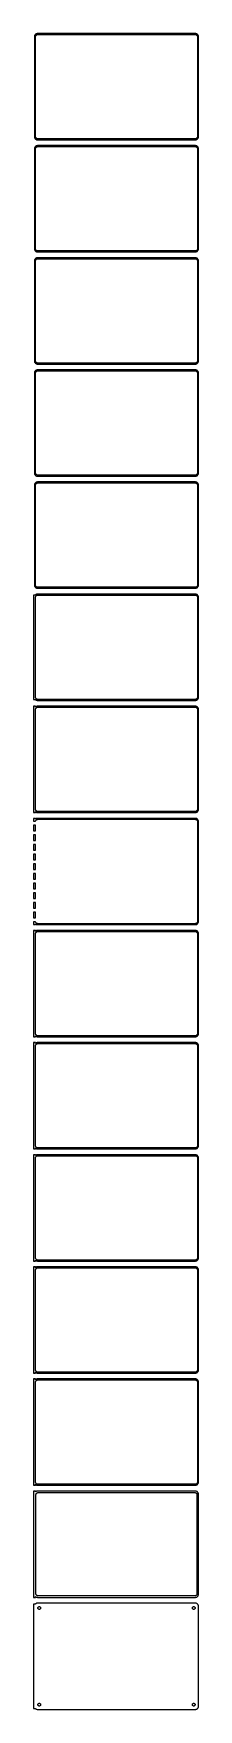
# Model space of a CAD drawing. Header units: metres. Extents: x -129 to 128, y 2528 to 5128.
import ezdxf

# ---------------------------------------------------------------- set-up
doc = ezdxf.new("R2010")
doc.units = ezdxf.units.M

msp = doc.modelspace()

# ---------------------------------------------------------------- linework, layer by layer
for p, q in [((-127.461, 5124.13), (-127.5, 5123.5)), ((-127.343, 5124.74), (-127.461, 5124.13)), ((-127.149, 5125.34), (-127.343, 5124.74)), ((-126.882, 5125.91), (-127.149, 5125.34)), ((-126.545, 5126.44), (-126.882, 5125.91)), ((-126.145, 5126.92), (-126.545, 5126.44)), ((-125.687, 5127.35), (-126.145, 5126.92)), ((-125.968, 5123.5), (-125.874, 5123.99)), ((-125.874, 5123.99), (-125.719, 5124.47)), ((-125.719, 5124.47), (-125.505, 5124.93)), ((-125.179, 5127.72), (-125.687, 5127.35)), ((-125.505, 5124.93), (-125.236, 5125.35)), ((-125.236, 5125.35), (-124.916, 5125.74)), ((-124.629, 5128.02), (-125.179, 5127.72)), ((-124.916, 5125.74), (-124.55, 5126.08)), ((-124.045, 5128.26), (-124.629, 5128.02)), ((-124.55, 5126.08), (-124.143, 5126.38)), ((-124.143, 5126.38), (-123.703, 5126.62)), ((-123.437, 5128.41), (-124.045, 5128.26)), ((-123.703, 5126.62), (-123.236, 5126.8)), ((-122.814, 5128.49), (-123.437, 5128.41)), ((-123.236, 5126.8), (-122.75, 5126.93)), ((122.814, 5128.49), (-122.814, 5128.49)), ((-122.75, 5126.93), (-122.251, 5126.99)), ((-122.251, 5126.99), (122.251, 5126.99)), ((122.251, 5126.99), (122.75, 5126.93)), ((122.75, 5126.93), (123.236, 5126.8)), ((123.437, 5128.41), (122.814, 5128.49)), ((123.236, 5126.8), (123.703, 5126.62)), ((124.045, 5128.26), (123.437, 5128.41)), ((123.703, 5126.62), (124.143, 5126.38)), ((124.629, 5128.02), (124.045, 5128.26)), ((124.143, 5126.38), (124.55, 5126.08)), ((124.55, 5126.08), (124.916, 5125.74)), ((125.179, 5127.72), (124.629, 5128.02)), ((124.916, 5125.74), (125.236, 5125.35)), ((125.687, 5127.35), (125.179, 5127.72)), ((125.236, 5125.35), (125.505, 5124.93)), ((125.505, 5124.93), (125.719, 5124.47)), ((126.145, 5126.92), (125.687, 5127.35)), ((125.719, 5124.47), (125.874, 5123.99)), ((125.874, 5123.99), (125.968, 5123.5)), ((126.545, 5126.44), (126.145, 5126.92)), ((126.882, 5125.91), (126.545, 5126.44)), ((127.149, 5125.34), (126.882, 5125.91)), ((127.343, 5124.74), (127.149, 5125.34)), ((127.461, 5124.13), (127.343, 5124.74)), ((127.5, 5123.5), (127.461, 5124.13)), ((-127.5, 5123.5), (-127.5, 4968.5)), ((-126, 5123), (-125.968, 5123.5)), ((-126, 4969), (-126, 5123)), ((125.968, 5123.5), (126, 5123)), ((126, 5123), (126, 4969)), ((127.5, 4968.5), (127.5, 5123.5)), ((-127.5, 4968.5), (-127.461, 4967.87)), ((-125.968, 4968.5), (-126, 4969)), ((-125.874, 4968.01), (-125.968, 4968.5)), ((-125.719, 4967.53), (-125.874, 4968.01)), ((125.874, 4968.01), (125.719, 4967.53)), ((125.968, 4968.5), (125.874, 4968.01)), ((126, 4969), (125.968, 4968.5)), ((127.461, 4967.87), (127.5, 4968.5)), ((-127.461, 4950.13), (-127.5, 4949.5)), ((-127.5, 4949.5), (-127.5, 4794.5)), ((-127.461, 4967.87), (-127.343, 4967.26)), ((-127.343, 4950.74), (-127.461, 4950.13)), ((-127.343, 4967.26), (-127.149, 4966.66)), ((-127.149, 4951.34), (-127.343, 4950.74)), ((-127.149, 4966.66), (-126.882, 4966.09)), ((-126.882, 4951.91), (-127.149, 4951.34)), ((-126.882, 4966.09), (-126.545, 4965.56)), ((-126.545, 4952.44), (-126.882, 4951.91)), ((-126.545, 4965.56), (-126.145, 4965.08)), ((-126.145, 4952.92), (-126.545, 4952.44)), ((-126.145, 4965.08), (-125.687, 4964.65)), ((-125.687, 4953.35), (-126.145, 4952.92)), ((-126, 4949), (-125.968, 4949.5)), ((-126, 4795), (-126, 4949)), ((-125.968, 4949.5), (-125.874, 4949.99)), ((-125.874, 4949.99), (-125.719, 4950.47)), ((-125.505, 4967.07), (-125.719, 4967.53)), ((-125.719, 4950.47), (-125.505, 4950.93)), ((-125.687, 4964.65), (-125.179, 4964.28)), ((-125.179, 4953.72), (-125.687, 4953.35)), ((-125.236, 4966.65), (-125.505, 4967.07)), ((-125.505, 4950.93), (-125.236, 4951.35)), ((-124.916, 4966.26), (-125.236, 4966.65)), ((-125.236, 4951.35), (-124.916, 4951.74)), ((-125.179, 4964.28), (-124.629, 4963.98)), ((-124.629, 4954.02), (-125.179, 4953.72)), ((-124.55, 4965.92), (-124.916, 4966.26)), ((-124.916, 4951.74), (-124.55, 4952.08)), ((-124.629, 4963.98), (-124.045, 4963.74)), ((-124.045, 4954.26), (-124.629, 4954.02)), ((-124.143, 4965.62), (-124.55, 4965.92)), ((-124.55, 4952.08), (-124.143, 4952.38)), ((-123.703, 4965.38), (-124.143, 4965.62)), ((-124.143, 4952.38), (-123.703, 4952.62)), ((-124.045, 4963.74), (-123.437, 4963.59)), ((-123.437, 4954.41), (-124.045, 4954.26)), ((-123.236, 4965.2), (-123.703, 4965.38)), ((-123.703, 4952.62), (-123.236, 4952.8)), ((-123.437, 4963.59), (-122.814, 4963.51)), ((-122.814, 4954.49), (-123.437, 4954.41)), ((-122.75, 4965.07), (-123.236, 4965.2)), ((-123.236, 4952.8), (-122.75, 4952.93)), ((-122.814, 4963.51), (122.814, 4963.51)), ((122.814, 4954.49), (-122.814, 4954.49)), ((-122.251, 4965.01), (-122.75, 4965.07)), ((-122.75, 4952.93), (-122.251, 4952.99)), ((122.251, 4965.01), (-122.251, 4965.01)), ((-122.251, 4952.99), (122.251, 4952.99)), ((122.75, 4965.07), (122.251, 4965.01)), ((122.251, 4952.99), (122.75, 4952.93)), ((123.236, 4965.2), (122.75, 4965.07)), ((122.75, 4952.93), (123.236, 4952.8)), ((122.814, 4963.51), (123.437, 4963.59)), ((123.437, 4954.41), (122.814, 4954.49)), ((123.703, 4965.38), (123.236, 4965.2)), ((123.236, 4952.8), (123.703, 4952.62)), ((123.437, 4963.59), (124.045, 4963.74)), ((124.045, 4954.26), (123.437, 4954.41)), ((124.143, 4965.62), (123.703, 4965.38)), ((123.703, 4952.62), (124.143, 4952.38)), ((124.045, 4963.74), (124.629, 4963.98)), ((124.629, 4954.02), (124.045, 4954.26)), ((124.55, 4965.92), (124.143, 4965.62)), ((124.143, 4952.38), (124.55, 4952.08)), ((124.916, 4966.26), (124.55, 4965.92)), ((124.55, 4952.08), (124.916, 4951.74)), ((124.629, 4963.98), (125.179, 4964.28)), ((125.179, 4953.72), (124.629, 4954.02)), ((125.236, 4966.65), (124.916, 4966.26)), ((124.916, 4951.74), (125.236, 4951.35)), ((125.179, 4964.28), (125.687, 4964.65)), ((125.687, 4953.35), (125.179, 4953.72)), ((125.505, 4967.07), (125.236, 4966.65)), ((125.236, 4951.35), (125.505, 4950.93)), ((125.719, 4967.53), (125.505, 4967.07)), ((125.505, 4950.93), (125.719, 4950.47)), ((125.687, 4964.65), (126.145, 4965.08)), ((126.145, 4952.92), (125.687, 4953.35)), ((125.719, 4950.47), (125.874, 4949.99)), ((125.874, 4949.99), (125.968, 4949.5)), ((125.968, 4949.5), (126, 4949)), ((126, 4949), (126, 4795)), ((126.145, 4965.08), (126.545, 4965.56)), ((126.545, 4952.44), (126.145, 4952.92)), ((126.545, 4965.56), (126.882, 4966.09)), ((126.882, 4951.91), (126.545, 4952.44)), ((126.882, 4966.09), (127.149, 4966.66)), ((127.149, 4951.34), (126.882, 4951.91)), ((127.149, 4966.66), (127.343, 4967.26)), ((127.343, 4950.74), (127.149, 4951.34)), ((127.343, 4967.26), (127.461, 4967.87)), ((127.461, 4950.13), (127.343, 4950.74)), ((127.5, 4949.5), (127.461, 4950.13)), ((127.5, 4794.5), (127.5, 4949.5)), ((-127.5, 4794.5), (-127.461, 4793.87)), ((-127.461, 4793.87), (-127.343, 4793.26)), ((-127.343, 4793.26), (-127.149, 4792.66)), ((-127.149, 4792.66), (-126.882, 4792.09)), ((-126.882, 4792.09), (-126.545, 4791.56)), ((-126.545, 4791.56), (-126.145, 4791.08)), ((-126.145, 4791.08), (-125.687, 4790.65)), ((-125.968, 4794.5), (-126, 4795)), ((-125.874, 4794.01), (-125.968, 4794.5)), ((-125.719, 4793.53), (-125.874, 4794.01)), ((-125.505, 4793.07), (-125.719, 4793.53)), ((-125.687, 4790.65), (-125.179, 4790.28)), ((-125.236, 4792.65), (-125.505, 4793.07)), ((-124.916, 4792.26), (-125.236, 4792.65)), ((-125.179, 4790.28), (-124.629, 4789.98)), ((-124.55, 4791.92), (-124.916, 4792.26)), ((-124.629, 4789.98), (-124.045, 4789.74)), ((-124.143, 4791.62), (-124.55, 4791.92)), ((-123.703, 4791.38), (-124.143, 4791.62)), ((-124.045, 4789.74), (-123.437, 4789.59)), ((-123.236, 4791.2), (-123.703, 4791.38)), ((-123.437, 4789.59), (-122.814, 4789.51)), ((-122.75, 4791.07), (-123.236, 4791.2)), ((-122.814, 4789.51), (122.814, 4789.51)), ((-122.251, 4791.01), (-122.75, 4791.07)), ((122.251, 4791.01), (-122.251, 4791.01)), ((122.75, 4791.07), (122.251, 4791.01)), ((123.236, 4791.2), (122.75, 4791.07)), ((122.814, 4789.51), (123.437, 4789.59)), ((123.703, 4791.38), (123.236, 4791.2)), ((123.437, 4789.59), (124.045, 4789.74)), ((124.143, 4791.62), (123.703, 4791.38)), ((124.045, 4789.74), (124.629, 4789.98)), ((124.55, 4791.92), (124.143, 4791.62)), ((124.916, 4792.26), (124.55, 4791.92)), ((124.629, 4789.98), (125.179, 4790.28)), ((125.236, 4792.65), (124.916, 4792.26)), ((125.179, 4790.28), (125.687, 4790.65)), ((125.505, 4793.07), (125.236, 4792.65)), ((125.719, 4793.53), (125.505, 4793.07)), ((125.687, 4790.65), (126.145, 4791.08)), ((125.874, 4794.01), (125.719, 4793.53)), ((125.968, 4794.5), (125.874, 4794.01)), ((126, 4795), (125.968, 4794.5)), ((126.145, 4791.08), (126.545, 4791.56)), ((126.545, 4791.56), (126.882, 4792.09)), ((126.882, 4792.09), (127.149, 4792.66)), ((127.149, 4792.66), (127.343, 4793.26)), ((127.343, 4793.26), (127.461, 4793.87)), ((127.461, 4793.87), (127.5, 4794.5)), ((-127.461, 4776.13), (-127.5, 4775.5)), ((-127.5, 4775.5), (-127.5, 4620.5)), ((-127.343, 4776.74), (-127.461, 4776.13)), ((-127.149, 4777.34), (-127.343, 4776.74)), ((-126.882, 4777.91), (-127.149, 4777.34)), ((-126.545, 4778.44), (-126.882, 4777.91)), ((-126.145, 4778.92), (-126.545, 4778.44)), ((-125.687, 4779.35), (-126.145, 4778.92)), ((-126, 4775), (-125.968, 4775.5)), ((-126, 4621), (-126, 4775)), ((-125.968, 4775.5), (-125.874, 4775.99)), ((-125.874, 4775.99), (-125.719, 4776.47)), ((-125.719, 4776.47), (-125.505, 4776.93)), ((-125.179, 4779.72), (-125.687, 4779.35)), ((-125.505, 4776.93), (-125.236, 4777.35)), ((-125.236, 4777.35), (-124.916, 4777.74)), ((-124.629, 4780.02), (-125.179, 4779.72)), ((-124.916, 4777.74), (-124.55, 4778.08)), ((-124.045, 4780.26), (-124.629, 4780.02)), ((-124.55, 4778.08), (-124.143, 4778.38)), ((-124.143, 4778.38), (-123.703, 4778.62)), ((-123.437, 4780.41), (-124.045, 4780.26)), ((-123.703, 4778.62), (-123.236, 4778.8)), ((-122.814, 4780.49), (-123.437, 4780.41)), ((-123.236, 4778.8), (-122.75, 4778.93)), ((122.814, 4780.49), (-122.814, 4780.49)), ((-122.75, 4778.93), (-122.251, 4778.99)), ((-122.251, 4778.99), (122.251, 4778.99)), ((122.251, 4778.99), (122.75, 4778.93)), ((122.75, 4778.93), (123.236, 4778.8)), ((123.437, 4780.41), (122.814, 4780.49)), ((123.236, 4778.8), (123.703, 4778.62)), ((124.045, 4780.26), (123.437, 4780.41)), ((123.703, 4778.62), (124.143, 4778.38)), ((124.629, 4780.02), (124.045, 4780.26)), ((124.143, 4778.38), (124.55, 4778.08)), ((124.55, 4778.08), (124.916, 4777.74)), ((125.179, 4779.72), (124.629, 4780.02)), ((124.916, 4777.74), (125.236, 4777.35)), ((125.687, 4779.35), (125.179, 4779.72)), ((125.236, 4777.35), (125.505, 4776.93)), ((125.505, 4776.93), (125.719, 4776.47)), ((126.145, 4778.92), (125.687, 4779.35)), ((125.719, 4776.47), (125.874, 4775.99)), ((125.874, 4775.99), (125.968, 4775.5)), ((125.968, 4775.5), (126, 4775)), ((126, 4775), (126, 4621)), ((126.545, 4778.44), (126.145, 4778.92)), ((126.882, 4777.91), (126.545, 4778.44)), ((127.149, 4777.34), (126.882, 4777.91)), ((127.343, 4776.74), (127.149, 4777.34)), ((127.461, 4776.13), (127.343, 4776.74)), ((127.5, 4775.5), (127.461, 4776.13)), ((127.5, 4620.5), (127.5, 4775.5)), ((-127.5, 4620.5), (-127.461, 4619.87)), ((-127.461, 4619.87), (-127.343, 4619.26)), ((-127.343, 4619.26), (-127.149, 4618.66)), ((-127.149, 4618.66), (-126.882, 4618.09)), ((-126.882, 4603.91), (-127.149, 4603.34)), ((-126.882, 4618.09), (-126.545, 4617.56)), ((-126.545, 4604.44), (-126.882, 4603.91)), ((-126.545, 4617.56), (-126.145, 4617.08)), ((-126.145, 4604.92), (-126.545, 4604.44)), ((-126.145, 4617.08), (-125.687, 4616.65)), ((-125.687, 4605.35), (-126.145, 4604.92)), ((-125.968, 4620.5), (-126, 4621)), ((-125.874, 4620.01), (-125.968, 4620.5)), ((-125.719, 4619.53), (-125.874, 4620.01)), ((-125.505, 4619.07), (-125.719, 4619.53)), ((-125.687, 4616.65), (-125.179, 4616.28)), ((-125.179, 4605.72), (-125.687, 4605.35)), ((-125.236, 4618.65), (-125.505, 4619.07)), ((-124.916, 4618.26), (-125.236, 4618.65)), ((-125.236, 4603.35), (-124.916, 4603.74)), ((-125.179, 4616.28), (-124.629, 4615.98)), ((-124.629, 4606.02), (-125.179, 4605.72)), ((-124.55, 4617.92), (-124.916, 4618.26)), ((-124.916, 4603.74), (-124.55, 4604.08)), ((-124.629, 4615.98), (-124.045, 4615.74)), ((-124.045, 4606.26), (-124.629, 4606.02)), ((-124.143, 4617.62), (-124.55, 4617.92)), ((-124.55, 4604.08), (-124.143, 4604.38)), ((-123.703, 4617.38), (-124.143, 4617.62)), ((-124.143, 4604.38), (-123.703, 4604.62)), ((-124.045, 4615.74), (-123.437, 4615.59)), ((-123.437, 4606.41), (-124.045, 4606.26)), ((-123.236, 4617.2), (-123.703, 4617.38)), ((-123.703, 4604.62), (-123.236, 4604.8)), ((-123.437, 4615.59), (-122.814, 4615.51)), ((-122.814, 4606.49), (-123.437, 4606.41)), ((-122.75, 4617.07), (-123.236, 4617.2)), ((-123.236, 4604.8), (-122.75, 4604.93)), ((-122.814, 4615.51), (122.814, 4615.51)), ((122.814, 4606.49), (-122.814, 4606.49)), ((-122.251, 4617.01), (-122.75, 4617.07)), ((-122.75, 4604.93), (-122.251, 4604.99)), ((122.251, 4617.01), (-122.251, 4617.01)), ((-122.251, 4604.99), (122.251, 4604.99)), ((122.75, 4617.07), (122.251, 4617.01)), ((122.251, 4604.99), (122.75, 4604.93)), ((123.236, 4617.2), (122.75, 4617.07)), ((122.75, 4604.93), (123.236, 4604.8)), ((122.814, 4615.51), (123.437, 4615.59)), ((123.437, 4606.41), (122.814, 4606.49)), ((123.703, 4617.38), (123.236, 4617.2)), ((123.236, 4604.8), (123.703, 4604.62)), ((123.437, 4615.59), (124.045, 4615.74)), ((124.045, 4606.26), (123.437, 4606.41)), ((124.143, 4617.62), (123.703, 4617.38)), ((123.703, 4604.62), (124.143, 4604.38)), ((124.045, 4615.74), (124.629, 4615.98)), ((124.629, 4606.02), (124.045, 4606.26)), ((124.55, 4617.92), (124.143, 4617.62)), ((124.143, 4604.38), (124.55, 4604.08)), ((124.916, 4618.26), (124.55, 4617.92)), ((124.55, 4604.08), (124.916, 4603.74)), ((124.629, 4615.98), (125.179, 4616.28)), ((125.179, 4605.72), (124.629, 4606.02)), ((125.236, 4618.65), (124.916, 4618.26)), ((124.916, 4603.74), (125.236, 4603.35)), ((125.179, 4616.28), (125.687, 4616.65)), ((125.687, 4605.35), (125.179, 4605.72)), ((125.505, 4619.07), (125.236, 4618.65)), ((125.719, 4619.53), (125.505, 4619.07)), ((125.687, 4616.65), (126.145, 4617.08)), ((126.145, 4604.92), (125.687, 4605.35)), ((125.874, 4620.01), (125.719, 4619.53)), ((125.968, 4620.5), (125.874, 4620.01)), ((126, 4621), (125.968, 4620.5)), ((126.145, 4617.08), (126.545, 4617.56)), ((126.545, 4604.44), (126.145, 4604.92)), ((126.545, 4617.56), (126.882, 4618.09)), ((126.882, 4603.91), (126.545, 4604.44)), ((126.882, 4618.09), (127.149, 4618.66)), ((127.149, 4603.34), (126.882, 4603.91)), ((127.149, 4618.66), (127.343, 4619.26)), ((127.343, 4619.26), (127.461, 4619.87)), ((127.461, 4619.87), (127.5, 4620.5)), ((-127.461, 4602.13), (-127.5, 4601.5)), ((-127.5, 4601.5), (-127.5, 4446.5)), ((-127.343, 4602.74), (-127.461, 4602.13)), ((-127.149, 4603.34), (-127.343, 4602.74)), ((-126, 4601), (-125.968, 4601.5)), ((-126, 4447), (-126, 4601)), ((-125.968, 4601.5), (-125.874, 4601.99)), ((-125.874, 4601.99), (-125.719, 4602.47)), ((-125.719, 4602.47), (-125.505, 4602.93)), ((-125.505, 4602.93), (-125.236, 4603.35)), ((125.236, 4603.35), (125.505, 4602.93)), ((125.505, 4602.93), (125.719, 4602.47)), ((125.719, 4602.47), (125.874, 4601.99)), ((125.874, 4601.99), (125.968, 4601.5)), ((125.968, 4601.5), (126, 4601)), ((126, 4601), (126, 4447)), ((127.343, 4602.74), (127.149, 4603.34)), ((127.461, 4602.13), (127.343, 4602.74)), ((127.5, 4601.5), (127.461, 4602.13)), ((127.5, 4446.5), (127.5, 4601.5)), ((-127.5, 4446.5), (-127.461, 4445.87)), ((-127.461, 4428.13), (-127.5, 4427.5)), ((-127.5, 4427.5), (-127.5, 4272.5)), ((-127.461, 4445.87), (-127.343, 4445.26)), ((-127.343, 4428.74), (-127.461, 4428.13)), ((-127.343, 4445.26), (-127.149, 4444.66)), ((-127.149, 4429.34), (-127.343, 4428.74)), ((-127.149, 4444.66), (-126.882, 4444.09)), ((-126.882, 4429.91), (-127.149, 4429.34)), ((-126.882, 4444.09), (-126.545, 4443.56)), ((-126.545, 4430.44), (-126.882, 4429.91)), ((-126.545, 4443.56), (-126.145, 4443.08)), ((-126.145, 4430.92), (-126.545, 4430.44)), ((-126.145, 4443.08), (-125.687, 4442.65)), ((-125.687, 4431.35), (-126.145, 4430.92)), ((-125.968, 4446.5), (-126, 4447)), ((-126, 4427), (-125.968, 4427.5)), ((-126, 4273), (-126, 4427)), ((-125.874, 4446.01), (-125.968, 4446.5)), ((-125.968, 4427.5), (-125.874, 4427.99)), ((-125.719, 4445.53), (-125.874, 4446.01)), ((-125.874, 4427.99), (-125.719, 4428.47)), ((-125.505, 4445.07), (-125.719, 4445.53)), ((-125.719, 4428.47), (-125.505, 4428.93)), ((-125.687, 4442.65), (-125.179, 4442.28)), ((-125.179, 4431.72), (-125.687, 4431.35)), ((-125.236, 4444.65), (-125.505, 4445.07)), ((-125.505, 4428.93), (-125.236, 4429.35)), ((-124.916, 4444.26), (-125.236, 4444.65)), ((-125.236, 4429.35), (-124.916, 4429.74)), ((-125.179, 4442.28), (-124.629, 4441.98)), ((-124.629, 4432.02), (-125.179, 4431.72)), ((-124.55, 4443.92), (-124.916, 4444.26)), ((-124.916, 4429.74), (-124.55, 4430.08)), ((-124.629, 4441.98), (-124.045, 4441.74)), ((-124.045, 4432.26), (-124.629, 4432.02)), ((-124.143, 4443.62), (-124.55, 4443.92)), ((-124.55, 4430.08), (-124.143, 4430.38)), ((-123.703, 4443.38), (-124.143, 4443.62)), ((-124.143, 4430.38), (-123.703, 4430.62)), ((-124.045, 4441.74), (-123.437, 4441.59)), ((-123.437, 4432.41), (-124.045, 4432.26)), ((-123.236, 4443.2), (-123.703, 4443.38)), ((-123.703, 4430.62), (-123.236, 4430.8)), ((-123.437, 4441.59), (-122.814, 4441.51)), ((-122.814, 4432.49), (-123.437, 4432.41)), ((-122.75, 4443.07), (-123.236, 4443.2)), ((-123.236, 4430.8), (-122.75, 4430.93)), ((-122.814, 4441.51), (122.814, 4441.51)), ((122.814, 4432.49), (-122.814, 4432.49)), ((-122.251, 4443.01), (-122.75, 4443.07)), ((-122.75, 4430.93), (-122.251, 4430.99)), ((122.251, 4443.01), (-122.251, 4443.01)), ((-122.251, 4430.99), (122.251, 4430.99)), ((122.75, 4443.07), (122.251, 4443.01)), ((122.251, 4430.99), (122.75, 4430.93)), ((123.236, 4443.2), (122.75, 4443.07)), ((122.75, 4430.93), (123.236, 4430.8)), ((122.814, 4441.51), (123.437, 4441.59)), ((123.437, 4432.41), (122.814, 4432.49)), ((123.703, 4443.38), (123.236, 4443.2)), ((123.236, 4430.8), (123.703, 4430.62)), ((123.437, 4441.59), (124.045, 4441.74)), ((124.045, 4432.26), (123.437, 4432.41)), ((124.143, 4443.62), (123.703, 4443.38)), ((123.703, 4430.62), (124.143, 4430.38)), ((124.045, 4441.74), (124.629, 4441.98)), ((124.629, 4432.02), (124.045, 4432.26)), ((124.55, 4443.92), (124.143, 4443.62)), ((124.143, 4430.38), (124.55, 4430.08)), ((124.916, 4444.26), (124.55, 4443.92)), ((124.55, 4430.08), (124.916, 4429.74)), ((124.629, 4441.98), (125.179, 4442.28)), ((125.179, 4431.72), (124.629, 4432.02)), ((125.236, 4444.65), (124.916, 4444.26)), ((124.916, 4429.74), (125.236, 4429.35)), ((125.179, 4442.28), (125.687, 4442.65)), ((125.687, 4431.35), (125.179, 4431.72)), ((125.505, 4445.07), (125.236, 4444.65)), ((125.236, 4429.35), (125.505, 4428.93)), ((125.719, 4445.53), (125.505, 4445.07)), ((125.505, 4428.93), (125.719, 4428.47)), ((125.687, 4442.65), (126.145, 4443.08)), ((126.145, 4430.92), (125.687, 4431.35)), ((125.874, 4446.01), (125.719, 4445.53)), ((125.719, 4428.47), (125.874, 4427.99)), ((125.968, 4446.5), (125.874, 4446.01)), ((125.874, 4427.99), (125.968, 4427.5)), ((126, 4447), (125.968, 4446.5)), ((125.968, 4427.5), (126, 4427)), ((126, 4427), (126, 4273)), ((126.145, 4443.08), (126.545, 4443.56)), ((126.545, 4430.44), (126.145, 4430.92)), ((126.545, 4443.56), (126.882, 4444.09)), ((126.882, 4429.91), (126.545, 4430.44)), ((126.882, 4444.09), (127.149, 4444.66)), ((127.149, 4429.34), (126.882, 4429.91)), ((127.149, 4444.66), (127.343, 4445.26)), ((127.343, 4428.74), (127.149, 4429.34)), ((127.343, 4445.26), (127.461, 4445.87)), ((127.461, 4428.13), (127.343, 4428.74)), ((127.461, 4445.87), (127.5, 4446.5)), ((127.5, 4427.5), (127.461, 4428.13)), ((127.5, 4272.5), (127.5, 4427.5)), ((-127.5, 4272.5), (-127.461, 4271.87)), ((-127.461, 4271.87), (-127.343, 4271.26)), ((-127.343, 4271.26), (-127.149, 4270.66)), ((-127.149, 4270.66), (-126.882, 4270.09)), ((-126.882, 4270.09), (-126.545, 4269.56)), ((-126.545, 4269.56), (-126.145, 4269.08)), ((-126.145, 4269.08), (-125.687, 4268.65)), ((-125.968, 4272.5), (-126, 4273)), ((-125.874, 4272.01), (-125.968, 4272.5)), ((-125.719, 4271.53), (-125.874, 4272.01)), ((-125.505, 4271.07), (-125.719, 4271.53)), ((-125.687, 4268.65), (-125.179, 4268.28)), ((-125.236, 4270.65), (-125.505, 4271.07)), ((-124.916, 4270.26), (-125.236, 4270.65)), ((-125.179, 4268.28), (-124.629, 4267.98)), ((-124.55, 4269.92), (-124.916, 4270.26)), ((-124.629, 4267.98), (-124.045, 4267.74)), ((-124.143, 4269.62), (-124.55, 4269.92)), ((-123.703, 4269.38), (-124.143, 4269.62)), ((-124.045, 4267.74), (-123.437, 4267.59)), ((-123.236, 4269.2), (-123.703, 4269.38)), ((-123.437, 4267.59), (-122.814, 4267.51)), ((-122.75, 4269.07), (-123.236, 4269.2)), ((-122.814, 4267.51), (122.814, 4267.51)), ((-122.251, 4269.01), (-122.75, 4269.07)), ((122.251, 4269.01), (-122.251, 4269.01)), ((122.75, 4269.07), (122.251, 4269.01)), ((123.236, 4269.2), (122.75, 4269.07)), ((122.814, 4267.51), (123.437, 4267.59)), ((123.703, 4269.38), (123.236, 4269.2)), ((123.437, 4267.59), (124.045, 4267.74)), ((124.143, 4269.62), (123.703, 4269.38)), ((124.045, 4267.74), (124.629, 4267.98)), ((124.55, 4269.92), (124.143, 4269.62)), ((124.916, 4270.26), (124.55, 4269.92)), ((124.629, 4267.98), (125.179, 4268.28)), ((125.236, 4270.65), (124.916, 4270.26)), ((125.179, 4268.28), (125.687, 4268.65)), ((125.505, 4271.07), (125.236, 4270.65)), ((125.719, 4271.53), (125.505, 4271.07)), ((125.687, 4268.65), (126.145, 4269.08)), ((125.874, 4272.01), (125.719, 4271.53)), ((125.968, 4272.5), (125.874, 4272.01)), ((126, 4273), (125.968, 4272.5)), ((126.145, 4269.08), (126.545, 4269.56)), ((126.545, 4269.56), (126.882, 4270.09)), ((126.882, 4270.09), (127.149, 4270.66)), ((127.149, 4270.66), (127.343, 4271.26)), ((127.343, 4271.26), (127.461, 4271.87)), ((127.461, 4271.87), (127.5, 4272.5)), ((-126, 4257.06), (-129, 4257.06)), ((-129, 4257.06), (-129, 4094.94)), ((-125.687, 4257.35), (-126, 4257.06)), ((-126, 4253), (-125.968, 4253.5)), ((-126, 4099), (-126, 4253)), ((-125.968, 4253.5), (-125.874, 4253.99)), ((-125.874, 4253.99), (-125.719, 4254.47)), ((-125.719, 4254.47), (-125.505, 4254.93)), ((-125.179, 4257.72), (-125.687, 4257.35)), ((-125.505, 4254.93), (-125.236, 4255.35)), ((-125.236, 4255.35), (-124.916, 4255.74)), ((-124.629, 4258.02), (-125.179, 4257.72)), ((-124.916, 4255.74), (-124.55, 4256.08)), ((-124.045, 4258.26), (-124.629, 4258.02)), ((-124.55, 4256.08), (-124.143, 4256.38)), ((-124.143, 4256.38), (-123.703, 4256.62)), ((-123.437, 4258.41), (-124.045, 4258.26)), ((-123.703, 4256.62), (-123.236, 4256.8)), ((-122.814, 4258.49), (-123.437, 4258.41)), ((-123.236, 4256.8), (-122.75, 4256.93)), ((122.814, 4258.49), (-122.814, 4258.49)), ((-122.75, 4256.93), (-122.251, 4256.99)), ((-122.251, 4256.99), (122.251, 4256.99)), ((122.251, 4256.99), (122.75, 4256.93)), ((122.75, 4256.93), (123.236, 4256.8)), ((123.437, 4258.41), (122.814, 4258.49)), ((123.236, 4256.8), (123.703, 4256.62)), ((124.045, 4258.26), (123.437, 4258.41)), ((123.703, 4256.62), (124.143, 4256.38)), ((124.629, 4258.02), (124.045, 4258.26)), ((124.143, 4256.38), (124.55, 4256.08)), ((124.55, 4256.08), (124.916, 4255.74)), ((125.179, 4257.72), (124.629, 4258.02)), ((124.916, 4255.74), (125.236, 4255.35)), ((125.687, 4257.35), (125.179, 4257.72)), ((125.236, 4255.35), (125.505, 4254.93)), ((125.505, 4254.93), (125.719, 4254.47)), ((126.145, 4256.92), (125.687, 4257.35)), ((125.719, 4254.47), (125.874, 4253.99)), ((125.874, 4253.99), (125.968, 4253.5)), ((125.968, 4253.5), (126, 4253)), ((126, 4253), (126, 4099)), ((126.545, 4256.44), (126.145, 4256.92)), ((126.882, 4255.91), (126.545, 4256.44)), ((127.149, 4255.34), (126.882, 4255.91)), ((127.343, 4254.74), (127.149, 4255.34)), ((127.461, 4254.13), (127.343, 4254.74)), ((127.5, 4253.5), (127.461, 4254.13)), ((127.5, 4098.5), (127.5, 4253.5)), ((-129, 4094.94), (-126, 4094.94)), ((-126, 4084.47), (-129, 4084.47)), ((-129, 4084.47), (-129, 3919.53)), ((-125.968, 4098.5), (-126, 4099)), ((-126, 4094.94), (-125.687, 4094.65)), ((-126, 4083.06), (-126, 4084.47)), ((-125.874, 4098.01), (-125.968, 4098.5)), ((-125.719, 4097.53), (-125.874, 4098.01)), ((-125.505, 4097.07), (-125.719, 4097.53)), ((-125.687, 4094.65), (-125.179, 4094.28)), ((-125.179, 4083.72), (-125.687, 4083.35)), ((-125.236, 4096.65), (-125.505, 4097.07)), ((-124.916, 4096.26), (-125.236, 4096.65)), ((-125.179, 4094.28), (-124.629, 4093.98)), ((-124.629, 4084.02), (-125.179, 4083.72)), ((-124.55, 4095.92), (-124.916, 4096.26)), ((-124.629, 4093.98), (-124.045, 4093.74)), ((-124.045, 4084.26), (-124.629, 4084.02)), ((-124.143, 4095.62), (-124.55, 4095.92)), ((-123.703, 4095.38), (-124.143, 4095.62)), ((-124.045, 4093.74), (-123.437, 4093.59)), ((-123.437, 4084.41), (-124.045, 4084.26)), ((-123.236, 4095.2), (-123.703, 4095.38)), ((-123.437, 4093.59), (-122.814, 4093.51)), ((-122.814, 4084.49), (-123.437, 4084.41)), ((-122.75, 4095.07), (-123.236, 4095.2)), ((-122.814, 4093.51), (122.814, 4093.51)), ((122.814, 4084.49), (-122.814, 4084.49)), ((-122.251, 4095.01), (-122.75, 4095.07)), ((122.251, 4095.01), (-122.251, 4095.01)), ((122.75, 4095.07), (122.251, 4095.01)), ((123.236, 4095.2), (122.75, 4095.07)), ((122.814, 4093.51), (123.437, 4093.59)), ((123.437, 4084.41), (122.814, 4084.49)), ((123.703, 4095.38), (123.236, 4095.2)), ((123.437, 4093.59), (124.045, 4093.74)), ((124.045, 4084.26), (123.437, 4084.41)), ((124.143, 4095.62), (123.703, 4095.38)), ((124.045, 4093.74), (124.629, 4093.98)), ((124.629, 4084.02), (124.045, 4084.26)), ((124.55, 4095.92), (124.143, 4095.62)), ((124.916, 4096.26), (124.55, 4095.92)), ((124.629, 4093.98), (125.179, 4094.28)), ((125.179, 4083.72), (124.629, 4084.02)), ((125.236, 4096.65), (124.916, 4096.26)), ((125.179, 4094.28), (125.687, 4094.65)), ((125.687, 4083.35), (125.179, 4083.72)), ((125.505, 4097.07), (125.236, 4096.65)), ((125.719, 4097.53), (125.505, 4097.07)), ((125.687, 4094.65), (126.145, 4095.08)), ((125.874, 4098.01), (125.719, 4097.53)), ((125.968, 4098.5), (125.874, 4098.01)), ((126, 4099), (125.968, 4098.5)), ((126.145, 4095.08), (126.545, 4095.56)), ((126.545, 4095.56), (126.882, 4096.09)), ((126.882, 4096.09), (127.149, 4096.66)), ((127.149, 4096.66), (127.343, 4097.26)), ((127.343, 4097.26), (127.461, 4097.87)), ((127.461, 4097.87), (127.5, 4098.5)), ((-125.687, 4083.35), (-126, 4083.06)), ((-126, 4079), (-125.968, 4079.5)), ((-126, 3925), (-126, 4079)), ((-125.968, 4079.5), (-125.874, 4079.99)), ((-125.874, 4079.99), (-125.719, 4080.47)), ((-125.719, 4080.47), (-125.505, 4080.93)), ((-125.505, 4080.93), (-125.236, 4081.35)), ((-125.236, 4081.35), (-124.916, 4081.74)), ((-124.916, 4081.74), (-124.55, 4082.08)), ((-124.55, 4082.08), (-124.143, 4082.38)), ((-124.143, 4082.38), (-123.703, 4082.62)), ((-123.703, 4082.62), (-123.236, 4082.8)), ((-123.236, 4082.8), (-122.75, 4082.93)), ((-122.75, 4082.93), (-122.251, 4082.99)), ((-122.251, 4082.99), (122.251, 4082.99)), ((122.251, 4082.99), (122.75, 4082.93)), ((122.75, 4082.93), (123.236, 4082.8)), ((123.236, 4082.8), (123.703, 4082.62)), ((123.703, 4082.62), (124.143, 4082.38)), ((124.143, 4082.38), (124.55, 4082.08)), ((124.55, 4082.08), (124.916, 4081.74)), ((124.916, 4081.74), (125.236, 4081.35)), ((125.236, 4081.35), (125.505, 4080.93)), ((125.505, 4080.93), (125.719, 4080.47)), ((126.145, 4082.92), (125.687, 4083.35)), ((125.719, 4080.47), (125.874, 4079.99)), ((125.874, 4079.99), (125.968, 4079.5)), ((125.968, 4079.5), (126, 4079)), ((126, 4079), (126, 3925)), ((126.545, 4082.44), (126.145, 4082.92)), ((126.882, 4081.91), (126.545, 4082.44)), ((127.149, 4081.34), (126.882, 4081.91)), ((127.343, 4080.74), (127.149, 4081.34)), ((127.461, 4080.13), (127.343, 4080.74)), ((127.5, 4079.5), (127.461, 4080.13)), ((127.5, 3924.5), (127.5, 4079.5)), ((-129, 3919.53), (-126, 3919.53)), ((-126, 3910.49), (-129, 3910.49)), ((-129, 3910.49), (-129, 3905.99)), ((-129, 3905.99), (-125.874, 3905.99)), ((-125.968, 3924.5), (-126, 3925)), ((-126, 3919.53), (-126, 3920.94)), ((-126, 3920.94), (-125.687, 3920.65)), ((-126, 3909.06), (-126, 3910.49)), ((-125.687, 3909.35), (-126, 3909.06)), ((-125.874, 3924.01), (-125.968, 3924.5)), ((-125.719, 3923.53), (-125.874, 3924.01)), ((-125.874, 3905.99), (-125.719, 3906.47)), ((-125.874, 3905.99), (-125.874, 3905.99)), ((-125.505, 3923.07), (-125.719, 3923.53)), ((-125.719, 3906.47), (-125.505, 3906.93)), ((-125.687, 3920.65), (-125.179, 3920.28)), ((-125.179, 3909.72), (-125.687, 3909.35)), ((-125.236, 3922.65), (-125.505, 3923.07)), ((-125.505, 3906.93), (-125.236, 3907.35)), ((-124.916, 3922.26), (-125.236, 3922.65)), ((-125.236, 3907.35), (-124.916, 3907.74)), ((-125.179, 3920.28), (-124.629, 3919.98)), ((-124.629, 3910.02), (-125.179, 3909.72)), ((-124.55, 3921.92), (-124.916, 3922.26)), ((-124.916, 3907.74), (-124.55, 3908.08)), ((-124.629, 3919.98), (-124.045, 3919.74)), ((-124.045, 3910.26), (-124.629, 3910.02)), ((-124.143, 3921.62), (-124.55, 3921.92)), ((-124.55, 3908.08), (-124.143, 3908.38)), ((-123.703, 3921.38), (-124.143, 3921.62)), ((-124.143, 3908.38), (-123.703, 3908.62)), ((-124.045, 3919.74), (-123.437, 3919.59)), ((-123.437, 3910.41), (-124.045, 3910.26)), ((-123.236, 3921.2), (-123.703, 3921.38)), ((-123.703, 3908.62), (-123.236, 3908.8)), ((-123.437, 3919.59), (-122.814, 3919.51)), ((-122.814, 3910.49), (-123.437, 3910.41)), ((-122.75, 3921.07), (-123.236, 3921.2)), ((-123.236, 3908.8), (-122.75, 3908.93)), ((-122.814, 3919.51), (122.814, 3919.51)), ((122.814, 3910.49), (-122.814, 3910.49)), ((-122.251, 3921.01), (-122.75, 3921.07)), ((-122.75, 3908.93), (-122.251, 3908.99)), ((122.251, 3921.01), (-122.251, 3921.01)), ((-122.251, 3908.99), (122.251, 3908.99)), ((122.75, 3921.07), (122.251, 3921.01)), ((122.251, 3908.99), (122.75, 3908.93)), ((123.236, 3921.2), (122.75, 3921.07)), ((122.75, 3908.93), (123.236, 3908.8)), ((122.814, 3919.51), (123.437, 3919.59)), ((123.437, 3910.41), (122.814, 3910.49)), ((123.703, 3921.38), (123.236, 3921.2)), ((123.236, 3908.8), (123.703, 3908.62)), ((123.437, 3919.59), (124.045, 3919.74)), ((124.045, 3910.26), (123.437, 3910.41)), ((124.143, 3921.62), (123.703, 3921.38)), ((123.703, 3908.62), (124.143, 3908.38)), ((124.045, 3919.74), (124.629, 3919.98)), ((124.629, 3910.02), (124.045, 3910.26)), ((124.55, 3921.92), (124.143, 3921.62)), ((124.143, 3908.38), (124.55, 3908.08)), ((124.916, 3922.26), (124.55, 3921.92)), ((124.55, 3908.08), (124.916, 3907.74)), ((124.629, 3919.98), (125.179, 3920.28)), ((125.179, 3909.72), (124.629, 3910.02)), ((125.236, 3922.65), (124.916, 3922.26)), ((124.916, 3907.74), (125.236, 3907.35)), ((125.179, 3920.28), (125.687, 3920.65)), ((125.687, 3909.35), (125.179, 3909.72)), ((125.505, 3923.07), (125.236, 3922.65)), ((125.236, 3907.35), (125.505, 3906.93)), ((125.719, 3923.53), (125.505, 3923.07)), ((125.505, 3906.93), (125.719, 3906.47)), ((125.687, 3920.65), (126.145, 3921.08)), ((126.145, 3908.92), (125.687, 3909.35)), ((125.874, 3924.01), (125.719, 3923.53)), ((125.719, 3906.47), (125.874, 3905.99)), ((125.968, 3924.5), (125.874, 3924.01)), ((125.874, 3905.99), (125.968, 3905.5)), ((126, 3925), (125.968, 3924.5)), ((125.968, 3905.5), (126, 3905)), ((126, 3905), (126, 3751)), ((126.145, 3921.08), (126.545, 3921.56)), ((126.545, 3908.44), (126.145, 3908.92)), ((126.545, 3921.56), (126.882, 3922.09)), ((126.882, 3907.91), (126.545, 3908.44)), ((126.882, 3922.09), (127.149, 3922.66)), ((127.149, 3907.34), (126.882, 3907.91)), ((127.149, 3922.66), (127.343, 3923.26)), ((127.343, 3906.74), (127.149, 3907.34)), ((127.343, 3923.26), (127.461, 3923.87)), ((127.461, 3906.13), (127.343, 3906.74)), ((127.461, 3923.87), (127.5, 3924.5)), ((127.5, 3905.5), (127.461, 3906.13)), ((127.5, 3750.5), (127.5, 3905.5)), ((-126, 3900.01), (-129, 3900.01)), ((-129, 3900.01), (-129, 3890.99)), ((-129, 3890.99), (-126, 3890.99)), ((-126, 3885.01), (-129, 3885.01)), ((-129, 3885.01), (-129, 3875.99)), ((-129, 3875.99), (-126, 3875.99)), ((-126, 3890.99), (-126, 3900.01)), ((-126, 3875.99), (-126, 3885.01)), ((-126, 3870.01), (-129, 3870.01)), ((-129, 3870.01), (-129, 3860.99)), ((-129, 3860.99), (-126, 3860.99)), ((-126, 3855.01), (-129, 3855.01)), ((-129, 3855.01), (-129, 3845.99)), ((-126, 3860.99), (-126, 3870.01)), ((-126, 3845.99), (-126, 3855.01)), ((-129, 3845.99), (-126, 3845.99)), ((-126, 3840.01), (-129, 3840.01)), ((-129, 3840.01), (-129, 3830.99)), ((-129, 3830.99), (-126, 3830.99)), ((-126, 3825.01), (-129, 3825.01)), ((-129, 3825.01), (-129, 3815.99)), ((-126, 3830.99), (-126, 3840.01)), ((-126, 3815.99), (-126, 3825.01)), ((-129, 3815.99), (-126, 3815.99)), ((-126, 3810.01), (-129, 3810.01)), ((-129, 3810.01), (-129, 3800.99)), ((-129, 3800.99), (-126, 3800.99)), ((-126, 3800.99), (-126, 3810.01)), ((-126, 3795.01), (-129, 3795.01)), ((-129, 3795.01), (-129, 3785.99)), ((-129, 3785.99), (-126, 3785.99)), ((-126, 3780.01), (-129, 3780.01)), ((-129, 3780.01), (-129, 3770.99)), ((-126, 3785.99), (-126, 3795.01)), ((-126, 3770.99), (-126, 3780.01)), ((-129, 3770.99), (-126, 3770.99)), ((-126, 3765.01), (-129, 3765.01)), ((-129, 3765.01), (-129, 3755.99)), ((-129, 3755.99), (-126, 3755.99)), ((-125.874, 3750.01), (-129, 3750.01)), ((-129, 3750.01), (-129, 3745.51)), ((-129, 3745.51), (-126, 3745.51)), ((-126, 3755.99), (-126, 3765.01)), ((-126, 3746.94), (-125.687, 3746.65)), ((-126, 3745.51), (-126, 3746.94)), ((-125.719, 3749.53), (-125.874, 3750.01)), ((-125.874, 3750.01), (-125.874, 3750.01)), ((-125.505, 3749.07), (-125.719, 3749.53)), ((-125.687, 3746.65), (-125.179, 3746.28)), ((-125.236, 3748.65), (-125.505, 3749.07)), ((-124.916, 3748.26), (-125.236, 3748.65)), ((-125.179, 3746.28), (-124.629, 3745.98)), ((-124.55, 3747.92), (-124.916, 3748.26)), ((-124.629, 3745.98), (-124.045, 3745.74)), ((-124.143, 3747.62), (-124.55, 3747.92)), ((-123.703, 3747.38), (-124.143, 3747.62)), ((-124.045, 3745.74), (-123.437, 3745.59)), ((-123.236, 3747.2), (-123.703, 3747.38)), ((-123.437, 3745.59), (-122.814, 3745.51)), ((-122.75, 3747.07), (-123.236, 3747.2)), ((-122.814, 3745.51), (122.814, 3745.51)), ((-122.251, 3747.01), (-122.75, 3747.07)), ((122.251, 3747.01), (-122.251, 3747.01)), ((122.75, 3747.07), (122.251, 3747.01)), ((123.236, 3747.2), (122.75, 3747.07)), ((122.814, 3745.51), (123.437, 3745.59)), ((123.703, 3747.38), (123.236, 3747.2)), ((123.437, 3745.59), (124.045, 3745.74)), ((124.143, 3747.62), (123.703, 3747.38)), ((124.045, 3745.74), (124.629, 3745.98)), ((124.55, 3747.92), (124.143, 3747.62)), ((124.916, 3748.26), (124.55, 3747.92)), ((124.629, 3745.98), (125.179, 3746.28)), ((125.236, 3748.65), (124.916, 3748.26)), ((125.179, 3746.28), (125.687, 3746.65)), ((125.505, 3749.07), (125.236, 3748.65)), ((125.719, 3749.53), (125.505, 3749.07)), ((125.687, 3746.65), (126.145, 3747.08)), ((125.874, 3750.01), (125.719, 3749.53)), ((125.968, 3750.5), (125.874, 3750.01)), ((126, 3751), (125.968, 3750.5)), ((126.145, 3747.08), (126.545, 3747.56)), ((126.545, 3747.56), (126.882, 3748.09)), ((126.882, 3748.09), (127.149, 3748.66)), ((127.149, 3748.66), (127.343, 3749.26)), ((127.343, 3749.26), (127.461, 3749.87)), ((127.461, 3749.87), (127.5, 3750.5)), ((-126, 3736.49), (-129, 3736.49)), ((-129, 3736.49), (-129, 3571.51)), ((-126, 3735.06), (-126, 3736.49)), ((-125.687, 3735.35), (-126, 3735.06)), ((-126, 3731), (-125.968, 3731.5)), ((-126, 3577), (-126, 3731)), ((-125.968, 3731.5), (-125.874, 3731.99)), ((-125.874, 3731.99), (-125.719, 3732.47)), ((-125.719, 3732.47), (-125.505, 3732.93)), ((-125.179, 3735.72), (-125.687, 3735.35)), ((-125.505, 3732.93), (-125.236, 3733.35)), ((-125.236, 3733.35), (-124.916, 3733.74)), ((-124.629, 3736.02), (-125.179, 3735.72)), ((-124.916, 3733.74), (-124.55, 3734.08)), ((-124.045, 3736.26), (-124.629, 3736.02)), ((-124.55, 3734.08), (-124.143, 3734.38)), ((-124.143, 3734.38), (-123.703, 3734.62)), ((-123.437, 3736.41), (-124.045, 3736.26)), ((-123.703, 3734.62), (-123.236, 3734.8)), ((-122.814, 3736.49), (-123.437, 3736.41)), ((-123.236, 3734.8), (-122.75, 3734.93)), ((122.814, 3736.49), (-122.814, 3736.49)), ((-122.75, 3734.93), (-122.251, 3734.99)), ((-122.251, 3734.99), (122.251, 3734.99)), ((122.251, 3734.99), (122.75, 3734.93)), ((122.75, 3734.93), (123.236, 3734.8)), ((123.437, 3736.41), (122.814, 3736.49)), ((123.236, 3734.8), (123.703, 3734.62)), ((124.045, 3736.26), (123.437, 3736.41)), ((123.703, 3734.62), (124.143, 3734.38)), ((124.629, 3736.02), (124.045, 3736.26)), ((124.143, 3734.38), (124.55, 3734.08)), ((124.55, 3734.08), (124.916, 3733.74)), ((125.179, 3735.72), (124.629, 3736.02)), ((124.916, 3733.74), (125.236, 3733.35)), ((125.687, 3735.35), (125.179, 3735.72)), ((125.236, 3733.35), (125.505, 3732.93)), ((125.505, 3732.93), (125.719, 3732.47)), ((126.145, 3734.92), (125.687, 3735.35)), ((125.719, 3732.47), (125.874, 3731.99)), ((125.874, 3731.99), (125.968, 3731.5)), ((125.968, 3731.5), (126, 3731)), ((126, 3731), (126, 3577)), ((126.545, 3734.44), (126.145, 3734.92)), ((126.882, 3733.91), (126.545, 3734.44)), ((127.149, 3733.34), (126.882, 3733.91)), ((127.343, 3732.74), (127.149, 3733.34)), ((127.461, 3732.13), (127.343, 3732.74)), ((127.5, 3731.5), (127.461, 3732.13)), ((127.5, 3576.5), (127.5, 3731.5)), ((-129, 3571.51), (-126, 3571.51)), ((-125.968, 3576.5), (-126, 3577)), ((-126, 3572.94), (-125.687, 3572.65)), ((-126, 3571.51), (-126, 3572.94)), ((-125.874, 3576.01), (-125.968, 3576.5)), ((-125.719, 3575.53), (-125.874, 3576.01)), ((-125.505, 3575.07), (-125.719, 3575.53)), ((-125.687, 3572.65), (-125.179, 3572.28)), ((-125.236, 3574.65), (-125.505, 3575.07)), ((-124.916, 3574.26), (-125.236, 3574.65)), ((-125.179, 3572.28), (-124.629, 3571.98)), ((-124.55, 3573.92), (-124.916, 3574.26)), ((-124.629, 3571.98), (-124.045, 3571.74)), ((-124.143, 3573.62), (-124.55, 3573.92)), ((-123.703, 3573.38), (-124.143, 3573.62)), ((-124.045, 3571.74), (-123.437, 3571.59)), ((-123.236, 3573.2), (-123.703, 3573.38)), ((-123.437, 3571.59), (-122.814, 3571.51)), ((-122.75, 3573.07), (-123.236, 3573.2)), ((-122.814, 3571.51), (122.814, 3571.51)), ((-122.251, 3573.01), (-122.75, 3573.07)), ((122.251, 3573.01), (-122.251, 3573.01)), ((122.75, 3573.07), (122.251, 3573.01)), ((123.236, 3573.2), (122.75, 3573.07)), ((122.814, 3571.51), (123.437, 3571.59)), ((123.703, 3573.38), (123.236, 3573.2)), ((123.437, 3571.59), (124.045, 3571.74)), ((124.143, 3573.62), (123.703, 3573.38)), ((124.045, 3571.74), (124.629, 3571.98)), ((124.55, 3573.92), (124.143, 3573.62)), ((124.916, 3574.26), (124.55, 3573.92)), ((124.629, 3571.98), (125.179, 3572.28)), ((125.236, 3574.65), (124.916, 3574.26)), ((125.179, 3572.28), (125.687, 3572.65)), ((125.505, 3575.07), (125.236, 3574.65)), ((125.719, 3575.53), (125.505, 3575.07)), ((125.687, 3572.65), (126.145, 3573.08)), ((125.874, 3576.01), (125.719, 3575.53)), ((125.968, 3576.5), (125.874, 3576.01)), ((126, 3577), (125.968, 3576.5)), ((126.145, 3573.08), (126.545, 3573.56)), ((126.545, 3573.56), (126.882, 3574.09)), ((126.882, 3574.09), (127.149, 3574.66)), ((127.149, 3574.66), (127.343, 3575.26)), ((127.343, 3575.26), (127.461, 3575.87)), ((127.461, 3575.87), (127.5, 3576.5)), ((-126, 3562.49), (-129, 3562.49)), ((-129, 3562.49), (-129, 3397.51)), ((-126, 3561.06), (-126, 3562.49)), ((-125.687, 3561.35), (-126, 3561.06)), ((-126, 3557), (-125.968, 3557.5)), ((-126, 3403), (-126, 3557)), ((-125.968, 3557.5), (-125.874, 3557.99)), ((-125.874, 3557.99), (-125.719, 3558.47)), ((-125.719, 3558.47), (-125.505, 3558.93)), ((-125.179, 3561.72), (-125.687, 3561.35)), ((-125.505, 3558.93), (-125.236, 3559.35)), ((-125.236, 3559.35), (-124.916, 3559.74)), ((-124.629, 3562.02), (-125.179, 3561.72)), ((-124.916, 3559.74), (-124.55, 3560.08)), ((-124.045, 3562.26), (-124.629, 3562.02)), ((-124.55, 3560.08), (-124.143, 3560.38)), ((-124.143, 3560.38), (-123.703, 3560.62)), ((-123.437, 3562.41), (-124.045, 3562.26)), ((-123.703, 3560.62), (-123.236, 3560.8)), ((-122.814, 3562.49), (-123.437, 3562.41)), ((-123.236, 3560.8), (-122.75, 3560.93)), ((122.814, 3562.49), (-122.814, 3562.49)), ((-122.75, 3560.93), (-122.251, 3560.99)), ((-122.251, 3560.99), (122.251, 3560.99)), ((122.251, 3560.99), (122.75, 3560.93)), ((122.75, 3560.93), (123.236, 3560.8)), ((123.437, 3562.41), (122.814, 3562.49)), ((123.236, 3560.8), (123.703, 3560.62)), ((124.045, 3562.26), (123.437, 3562.41)), ((123.703, 3560.62), (124.143, 3560.38)), ((124.629, 3562.02), (124.045, 3562.26)), ((124.143, 3560.38), (124.55, 3560.08)), ((124.55, 3560.08), (124.916, 3559.74)), ((125.179, 3561.72), (124.629, 3562.02)), ((124.916, 3559.74), (125.236, 3559.35)), ((125.687, 3561.35), (125.179, 3561.72)), ((125.236, 3559.35), (125.505, 3558.93)), ((125.505, 3558.93), (125.719, 3558.47)), ((126.145, 3560.92), (125.687, 3561.35)), ((125.719, 3558.47), (125.874, 3557.99)), ((125.874, 3557.99), (125.968, 3557.5)), ((125.968, 3557.5), (126, 3557)), ((126, 3557), (126, 3403)), ((126.545, 3560.44), (126.145, 3560.92)), ((126.882, 3559.91), (126.545, 3560.44)), ((127.149, 3559.34), (126.882, 3559.91)), ((127.343, 3558.74), (127.149, 3559.34)), ((127.461, 3558.13), (127.343, 3558.74)), ((127.5, 3557.5), (127.461, 3558.13)), ((127.5, 3402.5), (127.5, 3557.5)), ((-129, 3397.51), (-126, 3397.51)), ((-126, 3388.49), (-129, 3388.49)), ((-129, 3388.49), (-129, 3223.51)), ((-125.968, 3402.5), (-126, 3403)), ((-126, 3398.94), (-125.687, 3398.65)), ((-126, 3397.51), (-126, 3398.94)), ((-126, 3387.06), (-126, 3388.49)), ((-125.687, 3387.35), (-126, 3387.06)), ((-126, 3383), (-125.968, 3383.5)), ((-126, 3229), (-126, 3383)), ((-125.874, 3402.01), (-125.968, 3402.5)), ((-125.968, 3383.5), (-125.874, 3383.99)), ((-125.719, 3401.53), (-125.874, 3402.01)), ((-125.874, 3383.99), (-125.719, 3384.47)), ((-125.505, 3401.07), (-125.719, 3401.53)), ((-125.719, 3384.47), (-125.505, 3384.93)), ((-125.687, 3398.65), (-125.179, 3398.28)), ((-125.179, 3387.72), (-125.687, 3387.35)), ((-125.236, 3400.65), (-125.505, 3401.07)), ((-125.505, 3384.93), (-125.236, 3385.35)), ((-124.916, 3400.26), (-125.236, 3400.65)), ((-125.236, 3385.35), (-124.916, 3385.74)), ((-125.179, 3398.28), (-124.629, 3397.98)), ((-124.629, 3388.02), (-125.179, 3387.72)), ((-124.55, 3399.92), (-124.916, 3400.26)), ((-124.916, 3385.74), (-124.55, 3386.08)), ((-124.629, 3397.98), (-124.045, 3397.74)), ((-124.045, 3388.26), (-124.629, 3388.02)), ((-124.143, 3399.62), (-124.55, 3399.92)), ((-124.55, 3386.08), (-124.143, 3386.38)), ((-123.703, 3399.38), (-124.143, 3399.62)), ((-124.143, 3386.38), (-123.703, 3386.62)), ((-124.045, 3397.74), (-123.437, 3397.59)), ((-123.437, 3388.41), (-124.045, 3388.26)), ((-123.236, 3399.2), (-123.703, 3399.38)), ((-123.703, 3386.62), (-123.236, 3386.8)), ((-123.437, 3397.59), (-122.814, 3397.51)), ((-122.814, 3388.49), (-123.437, 3388.41)), ((-122.75, 3399.07), (-123.236, 3399.2)), ((-123.236, 3386.8), (-122.75, 3386.93)), ((-122.814, 3397.51), (122.814, 3397.51)), ((122.814, 3388.49), (-122.814, 3388.49)), ((-122.251, 3399.01), (-122.75, 3399.07)), ((-122.75, 3386.93), (-122.251, 3386.99)), ((122.251, 3399.01), (-122.251, 3399.01)), ((-122.251, 3386.99), (122.251, 3386.99)), ((122.75, 3399.07), (122.251, 3399.01)), ((122.251, 3386.99), (122.75, 3386.93)), ((123.236, 3399.2), (122.75, 3399.07)), ((122.75, 3386.93), (123.236, 3386.8)), ((122.814, 3397.51), (123.437, 3397.59)), ((123.437, 3388.41), (122.814, 3388.49)), ((123.703, 3399.38), (123.236, 3399.2)), ((123.236, 3386.8), (123.703, 3386.62)), ((123.437, 3397.59), (124.045, 3397.74)), ((124.045, 3388.26), (123.437, 3388.41)), ((124.143, 3399.62), (123.703, 3399.38)), ((123.703, 3386.62), (124.143, 3386.38)), ((124.045, 3397.74), (124.629, 3397.98)), ((124.629, 3388.02), (124.045, 3388.26)), ((124.55, 3399.92), (124.143, 3399.62)), ((124.143, 3386.38), (124.55, 3386.08)), ((124.916, 3400.26), (124.55, 3399.92)), ((124.55, 3386.08), (124.916, 3385.74)), ((124.629, 3397.98), (125.179, 3398.28)), ((125.179, 3387.72), (124.629, 3388.02)), ((125.236, 3400.65), (124.916, 3400.26)), ((124.916, 3385.74), (125.236, 3385.35)), ((125.179, 3398.28), (125.687, 3398.65)), ((125.687, 3387.35), (125.179, 3387.72)), ((125.505, 3401.07), (125.236, 3400.65)), ((125.236, 3385.35), (125.505, 3384.93)), ((125.719, 3401.53), (125.505, 3401.07)), ((125.505, 3384.93), (125.719, 3384.47)), ((125.687, 3398.65), (126.145, 3399.08)), ((126.145, 3386.92), (125.687, 3387.35)), ((125.874, 3402.01), (125.719, 3401.53)), ((125.719, 3384.47), (125.874, 3383.99)), ((125.968, 3402.5), (125.874, 3402.01)), ((125.874, 3383.99), (125.968, 3383.5)), ((126, 3403), (125.968, 3402.5)), ((125.968, 3383.5), (126, 3383)), ((126, 3383), (126, 3229)), ((126.145, 3399.08), (126.545, 3399.56)), ((126.545, 3386.44), (126.145, 3386.92)), ((126.545, 3399.56), (126.882, 3400.09)), ((126.882, 3385.91), (126.545, 3386.44)), ((126.882, 3400.09), (127.149, 3400.66)), ((127.149, 3385.34), (126.882, 3385.91)), ((127.149, 3400.66), (127.343, 3401.26)), ((127.343, 3384.74), (127.149, 3385.34)), ((127.343, 3401.26), (127.461, 3401.87)), ((127.461, 3384.13), (127.343, 3384.74)), ((127.461, 3401.87), (127.5, 3402.5)), ((127.5, 3383.5), (127.461, 3384.13)), ((127.5, 3228.5), (127.5, 3383.5)), ((-125.968, 3228.5), (-126, 3229)), ((-125.874, 3228.01), (-125.968, 3228.5)), ((-125.719, 3227.53), (-125.874, 3228.01)), ((-125.505, 3227.07), (-125.719, 3227.53)), ((-125.236, 3226.65), (-125.505, 3227.07)), ((-124.916, 3226.26), (-125.236, 3226.65)), ((-124.55, 3225.92), (-124.916, 3226.26)), ((-124.143, 3225.62), (-124.55, 3225.92)), ((-123.703, 3225.38), (-124.143, 3225.62)), ((-123.236, 3225.2), (-123.703, 3225.38)), ((123.703, 3225.38), (123.236, 3225.2)), ((124.143, 3225.62), (123.703, 3225.38)), ((124.55, 3225.92), (124.143, 3225.62)), ((124.916, 3226.26), (124.55, 3225.92)), ((125.236, 3226.65), (124.916, 3226.26)), ((125.505, 3227.07), (125.236, 3226.65)), ((125.719, 3227.53), (125.505, 3227.07)), ((125.874, 3228.01), (125.719, 3227.53)), ((125.968, 3228.5), (125.874, 3228.01)), ((126, 3229), (125.968, 3228.5)), ((126.145, 3225.08), (126.545, 3225.56)), ((126.545, 3225.56), (126.882, 3226.09)), ((126.882, 3226.09), (127.149, 3226.66)), ((127.149, 3226.66), (127.343, 3227.26)), ((127.343, 3227.26), (127.461, 3227.87)), ((127.461, 3227.87), (127.5, 3228.5)), ((-129, 3223.51), (-126, 3223.51)), ((-126, 3214.49), (-129, 3214.49)), ((-129, 3214.49), (-129, 3049.51)), ((-126, 3224.94), (-125.687, 3224.65)), ((-126, 3223.51), (-126, 3224.94)), ((-126, 3213.06), (-126, 3214.49)), ((-125.687, 3213.35), (-126, 3213.06)), ((-126, 3209), (-125.968, 3209.5)), ((-126, 3055), (-126, 3209)), ((-125.968, 3209.5), (-125.874, 3209.99)), ((-125.874, 3209.99), (-125.719, 3210.47)), ((-125.719, 3210.47), (-125.505, 3210.93)), ((-125.687, 3224.65), (-125.179, 3224.28)), ((-125.179, 3213.72), (-125.687, 3213.35)), ((-125.505, 3210.93), (-125.236, 3211.35)), ((-125.236, 3211.35), (-124.916, 3211.74)), ((-125.179, 3224.28), (-124.629, 3223.98)), ((-124.629, 3214.02), (-125.179, 3213.72)), ((-124.916, 3211.74), (-124.55, 3212.08)), ((-124.629, 3223.98), (-124.045, 3223.74)), ((-124.045, 3214.26), (-124.629, 3214.02)), ((-124.55, 3212.08), (-124.143, 3212.38)), ((-124.143, 3212.38), (-123.703, 3212.62)), ((-124.045, 3223.74), (-123.437, 3223.59)), ((-123.437, 3214.41), (-124.045, 3214.26)), ((-123.703, 3212.62), (-123.236, 3212.8)), ((-123.437, 3223.59), (-122.814, 3223.51)), ((-122.814, 3214.49), (-123.437, 3214.41)), ((-122.75, 3225.07), (-123.236, 3225.2)), ((-123.236, 3212.8), (-122.75, 3212.93)), ((-122.814, 3223.51), (122.814, 3223.51)), ((122.814, 3214.49), (-122.814, 3214.49)), ((-122.251, 3225.01), (-122.75, 3225.07)), ((-122.75, 3212.93), (-122.251, 3212.99)), ((122.251, 3225.01), (-122.251, 3225.01)), ((-122.251, 3212.99), (122.251, 3212.99)), ((122.75, 3225.07), (122.251, 3225.01)), ((122.251, 3212.99), (122.75, 3212.93)), ((123.236, 3225.2), (122.75, 3225.07)), ((122.75, 3212.93), (123.236, 3212.8)), ((122.814, 3223.51), (123.437, 3223.59)), ((123.437, 3214.41), (122.814, 3214.49)), ((123.236, 3212.8), (123.703, 3212.62)), ((123.437, 3223.59), (124.045, 3223.74)), ((124.045, 3214.26), (123.437, 3214.41)), ((123.703, 3212.62), (124.143, 3212.38)), ((124.045, 3223.74), (124.629, 3223.98)), ((124.629, 3214.02), (124.045, 3214.26)), ((124.143, 3212.38), (124.55, 3212.08)), ((124.55, 3212.08), (124.916, 3211.74)), ((124.629, 3223.98), (125.179, 3224.28)), ((125.179, 3213.72), (124.629, 3214.02)), ((124.916, 3211.74), (125.236, 3211.35)), ((125.179, 3224.28), (125.687, 3224.65)), ((125.687, 3213.35), (125.179, 3213.72)), ((125.236, 3211.35), (125.505, 3210.93)), ((125.505, 3210.93), (125.719, 3210.47)), ((125.687, 3224.65), (126.145, 3225.08)), ((126.145, 3212.92), (125.687, 3213.35)), ((125.719, 3210.47), (125.874, 3209.99)), ((125.874, 3209.99), (125.968, 3209.5)), ((125.968, 3209.5), (126, 3209)), ((126, 3209), (126, 3055)), ((126.545, 3212.44), (126.145, 3212.92)), ((126.882, 3211.91), (126.545, 3212.44)), ((127.149, 3211.34), (126.882, 3211.91)), ((127.343, 3210.74), (127.149, 3211.34)), ((127.461, 3210.13), (127.343, 3210.74)), ((127.5, 3209.5), (127.461, 3210.13)), ((127.5, 3054.5), (127.5, 3209.5)), ((-129, 3049.51), (-126, 3049.51)), ((-125.968, 3054.5), (-126, 3055)), ((-126, 3050.94), (-125.687, 3050.65)), ((-126, 3049.51), (-126, 3050.94)), ((-125.874, 3054.01), (-125.968, 3054.5)), ((-125.719, 3053.53), (-125.874, 3054.01)), ((-125.505, 3053.07), (-125.719, 3053.53)), ((-125.687, 3050.65), (-125.179, 3050.28)), ((-125.236, 3052.65), (-125.505, 3053.07)), ((-124.916, 3052.26), (-125.236, 3052.65)), ((-125.179, 3050.28), (-124.629, 3049.98)), ((-124.55, 3051.92), (-124.916, 3052.26)), ((-124.629, 3049.98), (-124.045, 3049.74)), ((-124.143, 3051.62), (-124.55, 3051.92)), ((-123.703, 3051.38), (-124.143, 3051.62)), ((-124.045, 3049.74), (-123.437, 3049.59)), ((-123.236, 3051.2), (-123.703, 3051.38)), ((-123.437, 3049.59), (-122.814, 3049.51)), ((-122.75, 3051.07), (-123.236, 3051.2)), ((-122.814, 3049.51), (122.814, 3049.51)), ((-122.251, 3051.01), (-122.75, 3051.07)), ((122.251, 3051.01), (-122.251, 3051.01)), ((122.75, 3051.07), (122.251, 3051.01)), ((123.236, 3051.2), (122.75, 3051.07)), ((122.814, 3049.51), (123.437, 3049.59)), ((123.703, 3051.38), (123.236, 3051.2)), ((123.437, 3049.59), (124.045, 3049.74)), ((124.143, 3051.62), (123.703, 3051.38)), ((124.045, 3049.74), (124.629, 3049.98)), ((124.55, 3051.92), (124.143, 3051.62)), ((124.916, 3052.26), (124.55, 3051.92)), ((124.629, 3049.98), (125.179, 3050.28)), ((125.236, 3052.65), (124.916, 3052.26)), ((125.179, 3050.28), (125.687, 3050.65)), ((125.505, 3053.07), (125.236, 3052.65)), ((125.719, 3053.53), (125.505, 3053.07)), ((125.687, 3050.65), (126.145, 3051.08)), ((125.874, 3054.01), (125.719, 3053.53)), ((125.968, 3054.5), (125.874, 3054.01)), ((126, 3055), (125.968, 3054.5)), ((126.145, 3051.08), (126.545, 3051.56)), ((126.545, 3051.56), (126.882, 3052.09)), ((126.882, 3052.09), (127.149, 3052.66)), ((127.149, 3052.66), (127.343, 3053.26)), ((127.343, 3053.26), (127.461, 3053.87)), ((127.461, 3053.87), (127.5, 3054.5)), ((-126, 3040.49), (-129, 3040.49)), ((-129, 3040.49), (-129, 2875.51)), ((-126, 3039.06), (-126, 3040.49)), ((-125.687, 3039.35), (-126, 3039.06)), ((-126, 3035), (-125.968, 3035.5)), ((-126, 2881), (-126, 3035)), ((-125.968, 3035.5), (-125.874, 3035.99)), ((-125.874, 3035.99), (-125.719, 3036.47)), ((-125.719, 3036.47), (-125.505, 3036.93)), ((-125.179, 3039.72), (-125.687, 3039.35)), ((-125.505, 3036.93), (-125.236, 3037.35)), ((-125.236, 3037.35), (-124.916, 3037.74)), ((-124.629, 3040.02), (-125.179, 3039.72)), ((-124.916, 3037.74), (-124.55, 3038.08)), ((-124.045, 3040.26), (-124.629, 3040.02)), ((-124.55, 3038.08), (-124.143, 3038.38)), ((-124.143, 3038.38), (-123.703, 3038.62)), ((-123.437, 3040.41), (-124.045, 3040.26)), ((-123.703, 3038.62), (-123.236, 3038.8)), ((-122.814, 3040.49), (-123.437, 3040.41)), ((-123.236, 3038.8), (-122.75, 3038.93)), ((122.814, 3040.49), (-122.814, 3040.49)), ((-122.75, 3038.93), (-122.251, 3038.99)), ((-122.251, 3038.99), (122.251, 3038.99)), ((122.251, 3038.99), (122.75, 3038.93)), ((122.75, 3038.93), (123.236, 3038.8)), ((123.437, 3040.41), (122.814, 3040.49)), ((123.236, 3038.8), (123.703, 3038.62)), ((124.045, 3040.26), (123.437, 3040.41)), ((123.703, 3038.62), (124.143, 3038.38)), ((124.629, 3040.02), (124.045, 3040.26)), ((124.143, 3038.38), (124.55, 3038.08)), ((124.55, 3038.08), (124.916, 3037.74)), ((125.179, 3039.72), (124.629, 3040.02)), ((124.916, 3037.74), (125.236, 3037.35)), ((125.687, 3039.35), (125.179, 3039.72)), ((125.236, 3037.35), (125.505, 3036.93)), ((125.505, 3036.93), (125.719, 3036.47)), ((126.145, 3038.92), (125.687, 3039.35)), ((125.719, 3036.47), (125.874, 3035.99)), ((125.874, 3035.99), (125.968, 3035.5)), ((125.968, 3035.5), (126, 3035)), ((126, 3035), (126, 2881)), ((126.545, 3038.44), (126.145, 3038.92)), ((126.882, 3037.91), (126.545, 3038.44)), ((127.149, 3037.34), (126.882, 3037.91)), ((127.343, 3036.74), (127.149, 3037.34)), ((127.461, 3036.13), (127.343, 3036.74)), ((127.5, 3035.5), (127.461, 3036.13)), ((127.5, 2880.5), (127.5, 3035.5)), ((-129, 2875.51), (-126, 2875.51)), ((-126, 2866.48), (-129, 2866.48)), ((-129, 2866.48), (-129, 2701.52)), ((-125.968, 2880.5), (-126, 2881)), ((-126, 2876.94), (-125.687, 2876.65)), ((-126, 2875.51), (-126, 2876.94)), ((-126, 2865.06), (-126, 2866.48)), ((-125.687, 2865.35), (-126, 2865.06)), ((-125.874, 2880.01), (-125.968, 2880.5)), ((-125.719, 2879.53), (-125.874, 2880.01)), ((-125.505, 2879.07), (-125.719, 2879.53)), ((-125.687, 2876.65), (-125.179, 2876.28)), ((-125.179, 2865.72), (-125.687, 2865.35)), ((-125.236, 2878.65), (-125.505, 2879.07)), ((-124.916, 2878.26), (-125.236, 2878.65)), ((-125.179, 2876.28), (-124.629, 2875.98)), ((-124.629, 2866.02), (-125.179, 2865.72)), ((-125.113, 2861), (-125.088, 2861.39)), ((-125.088, 2861.39), (-125.015, 2861.77)), ((-125.015, 2861.77), (-124.894, 2862.15)), ((-124.55, 2877.92), (-124.916, 2878.26)), ((-124.894, 2862.15), (-124.728, 2862.5)), ((-124.728, 2862.5), (-124.518, 2862.83)), ((-124.629, 2875.98), (-124.045, 2875.74)), ((-124.045, 2866.26), (-124.629, 2866.02)), ((-124.143, 2877.62), (-124.55, 2877.92)), ((-124.518, 2862.83), (-124.269, 2863.13)), ((-124.269, 2863.13), (-123.984, 2863.4)), ((-123.703, 2877.38), (-124.143, 2877.62)), ((-124.045, 2875.74), (-123.437, 2875.59)), ((-123.437, 2866.41), (-124.045, 2866.26)), ((-123.984, 2863.4), (-123.668, 2863.63)), ((-123.236, 2877.2), (-123.703, 2877.38)), ((-123.668, 2863.63), (-123.325, 2863.82)), ((-123.437, 2875.59), (-122.814, 2875.51)), ((-122.814, 2866.49), (-123.437, 2866.41)), ((-123.325, 2863.82), (-122.962, 2863.96)), ((-122.75, 2877.07), (-123.236, 2877.2)), ((-122.962, 2863.96), (-122.583, 2864.06)), ((-122.814, 2875.51), (122.814, 2875.51)), ((122.814, 2866.49), (-122.814, 2866.49)), ((-122.251, 2877.01), (-122.75, 2877.07)), ((-122.583, 2864.06), (-122.195, 2864.11)), ((122.251, 2877.01), (-122.251, 2877.01)), ((-122.195, 2864.11), (122.195, 2864.11)), ((122.195, 2864.11), (122.583, 2864.06)), ((122.75, 2877.07), (122.251, 2877.01)), ((122.583, 2864.06), (122.962, 2863.96)), ((123.236, 2877.2), (122.75, 2877.07)), ((122.814, 2875.51), (123.437, 2875.59)), ((123.437, 2866.41), (122.814, 2866.49)), ((122.962, 2863.96), (123.325, 2863.82)), ((123.703, 2877.38), (123.236, 2877.2)), ((123.325, 2863.82), (123.668, 2863.63)), ((123.437, 2875.59), (124.045, 2875.74)), ((124.045, 2866.26), (123.437, 2866.41)), ((123.668, 2863.63), (123.984, 2863.4)), ((124.143, 2877.62), (123.703, 2877.38)), ((123.984, 2863.4), (124.269, 2863.13)), ((124.045, 2875.74), (124.629, 2875.98)), ((124.629, 2866.02), (124.045, 2866.26)), ((124.55, 2877.92), (124.143, 2877.62)), ((124.269, 2863.13), (124.518, 2862.83)), ((124.518, 2862.83), (124.728, 2862.5)), ((124.916, 2878.26), (124.55, 2877.92)), ((124.629, 2875.98), (125.179, 2876.28)), ((125.179, 2865.72), (124.629, 2866.02)), ((124.728, 2862.5), (124.894, 2862.15)), ((124.894, 2862.15), (125.015, 2861.77)), ((125.236, 2878.65), (124.916, 2878.26)), ((125.015, 2861.77), (125.088, 2861.39)), ((125.088, 2861.39), (125.113, 2861)), ((125.179, 2876.28), (125.687, 2876.65)), ((125.687, 2865.35), (125.179, 2865.72)), ((125.505, 2879.07), (125.236, 2878.65)), ((125.719, 2879.53), (125.505, 2879.07)), ((125.687, 2876.65), (126.145, 2877.08)), ((126.145, 2864.92), (125.687, 2865.35)), ((125.874, 2880.01), (125.719, 2879.53)), ((125.968, 2880.5), (125.874, 2880.01)), ((126, 2881), (125.968, 2880.5)), ((126.145, 2877.08), (126.545, 2877.56)), ((126.545, 2864.44), (126.145, 2864.92)), ((126.545, 2877.56), (126.882, 2878.09)), ((126.882, 2863.91), (126.545, 2864.44)), ((126.882, 2878.09), (127.149, 2878.66)), ((127.149, 2863.34), (126.882, 2863.91)), ((127.149, 2878.66), (127.343, 2879.26)), ((127.343, 2862.74), (127.149, 2863.34)), ((127.343, 2879.26), (127.461, 2879.87)), ((127.461, 2862.13), (127.343, 2862.74)), ((127.461, 2879.87), (127.5, 2880.5)), ((127.5, 2861.5), (127.461, 2862.13)), ((127.5, 2706.5), (127.5, 2861.5)), ((-125.113, 2707), (-125.113, 2861)), ((125.113, 2861), (125.113, 2707)), ((-125.088, 2706.61), (-125.113, 2707)), ((-125.015, 2706.23), (-125.088, 2706.61)), ((-124.894, 2705.85), (-125.015, 2706.23)), ((-124.728, 2705.5), (-124.894, 2705.85)), ((-124.518, 2705.17), (-124.728, 2705.5)), ((-124.269, 2704.87), (-124.518, 2705.17)), ((124.518, 2705.17), (124.269, 2704.87)), ((124.728, 2705.5), (124.518, 2705.17)), ((124.894, 2705.85), (124.728, 2705.5)), ((125.015, 2706.23), (124.894, 2705.85)), ((125.088, 2706.61), (125.015, 2706.23)), ((125.113, 2707), (125.088, 2706.61)), ((127.149, 2704.66), (127.343, 2705.26)), ((127.343, 2705.26), (127.461, 2705.87)), ((127.461, 2705.87), (127.5, 2706.5)), ((-129, 2701.52), (-126, 2701.52)), ((-126, 2691.15), (-129, 2691.15)), ((-129, 2691.15), (-129, 2528.85)), ((-126, 2701.52), (-126, 2702.94)), ((-126, 2702.94), (-125.687, 2702.65)), ((-125.687, 2691.35), (-126, 2691.06)), ((-126, 2691.06), (-126, 2691.15)), ((-125.687, 2702.65), (-125.179, 2702.28)), ((-125.179, 2691.72), (-125.687, 2691.35)), ((-125.179, 2702.28), (-124.629, 2701.98)), ((-124.629, 2692.02), (-125.179, 2691.72)), ((-124.629, 2701.98), (-124.045, 2701.74)), ((-124.045, 2692.26), (-124.629, 2692.02)), ((-123.984, 2704.6), (-124.269, 2704.87)), ((-124.045, 2701.74), (-123.437, 2701.59)), ((-123.437, 2692.41), (-124.045, 2692.26)), ((-123.668, 2704.37), (-123.984, 2704.6)), ((-123.325, 2704.18), (-123.668, 2704.37)), ((-123.437, 2701.59), (-122.814, 2701.51)), ((-122.814, 2692.49), (-123.437, 2692.41)), ((-122.962, 2704.04), (-123.325, 2704.18)), ((-122.583, 2703.94), (-122.962, 2704.04)), ((-122.814, 2701.51), (122.814, 2701.51)), ((122.814, 2692.49), (-122.814, 2692.49)), ((-122.195, 2703.89), (-122.583, 2703.94)), ((122.195, 2703.89), (-122.195, 2703.89)), ((-122.135, 2685), (-122.118, 2685.27)), ((-122.118, 2684.73), (-122.135, 2685)), ((-122.118, 2685.27), (-122.068, 2685.53)), ((-122.068, 2684.47), (-122.118, 2684.73)), ((-122.068, 2685.53), (-121.985, 2685.79)), ((-121.985, 2684.21), (-122.068, 2684.47)), ((-121.985, 2685.79), (-121.871, 2686.03)), ((-121.871, 2683.97), (-121.985, 2684.21)), ((-121.871, 2686.03), (-121.727, 2686.26)), ((-121.727, 2683.74), (-121.871, 2683.97)), ((-121.727, 2686.26), (-121.557, 2686.46)), ((-121.557, 2683.54), (-121.727, 2683.74)), ((-121.557, 2686.46), (-121.361, 2686.65)), ((-121.361, 2683.35), (-121.557, 2683.54)), ((-121.361, 2686.65), (-121.144, 2686.8)), ((-121.144, 2683.2), (-121.361, 2683.35)), ((-121.144, 2686.8), (-120.909, 2686.93)), ((-120.909, 2683.07), (-121.144, 2683.2)), ((-120.909, 2686.93), (-120.66, 2687.03)), ((-120.66, 2682.97), (-120.909, 2683.07)), ((-120.66, 2687.03), (-120.4, 2687.1)), ((-120.4, 2682.9), (-120.66, 2682.97)), ((-120.4, 2687.1), (-120.134, 2687.13)), ((-120.134, 2682.87), (-120.4, 2682.9)), ((-120.134, 2687.13), (-119.866, 2687.13)), ((-119.866, 2682.87), (-120.134, 2682.87)), ((-119.866, 2687.13), (-119.6, 2687.1)), ((-119.6, 2682.9), (-119.866, 2682.87)), ((-119.6, 2687.1), (-119.34, 2687.03)), ((-119.34, 2682.97), (-119.6, 2682.9)), ((-119.34, 2687.03), (-119.091, 2686.93)), ((-119.091, 2683.07), (-119.34, 2682.97)), ((-119.091, 2686.93), (-118.856, 2686.8)), ((-118.856, 2683.2), (-119.091, 2683.07)), ((-118.856, 2686.8), (-118.639, 2686.65)), ((-118.639, 2683.35), (-118.856, 2683.2)), ((-118.639, 2686.65), (-118.443, 2686.46)), ((-118.443, 2683.54), (-118.639, 2683.35)), ((-118.443, 2686.46), (-118.273, 2686.26)), ((-118.273, 2683.74), (-118.443, 2683.54)), ((-118.273, 2686.26), (-118.129, 2686.03)), ((-118.129, 2683.97), (-118.273, 2683.74)), ((-118.129, 2686.03), (-118.015, 2685.79)), ((-118.015, 2684.21), (-118.129, 2683.97)), ((-118.015, 2685.79), (-117.932, 2685.53)), ((-117.932, 2684.47), (-118.015, 2684.21)), ((-117.932, 2685.53), (-117.882, 2685.27)), ((-117.882, 2684.73), (-117.932, 2684.47)), ((-117.882, 2685.27), (-117.865, 2685)), ((-117.865, 2685), (-117.882, 2684.73)), ((117.865, 2685), (117.882, 2685.27)), ((117.882, 2684.73), (117.865, 2685)), ((117.882, 2685.27), (117.932, 2685.53)), ((117.932, 2684.47), (117.882, 2684.73)), ((117.932, 2685.53), (118.015, 2685.79)), ((118.015, 2684.21), (117.932, 2684.47)), ((118.015, 2685.79), (118.129, 2686.03)), ((118.129, 2683.97), (118.015, 2684.21)), ((118.129, 2686.03), (118.273, 2686.26)), ((118.273, 2683.74), (118.129, 2683.97)), ((118.273, 2686.26), (118.443, 2686.46)), ((118.443, 2683.54), (118.273, 2683.74)), ((118.443, 2686.46), (118.639, 2686.65)), ((118.639, 2683.35), (118.443, 2683.54)), ((118.639, 2686.65), (118.856, 2686.8)), ((118.856, 2683.2), (118.639, 2683.35)), ((118.856, 2686.8), (119.091, 2686.93)), ((119.091, 2683.07), (118.856, 2683.2)), ((119.091, 2686.93), (119.34, 2687.03)), ((119.34, 2682.97), (119.091, 2683.07)), ((119.34, 2687.03), (119.6, 2687.1)), ((119.6, 2682.9), (119.34, 2682.97)), ((119.6, 2687.1), (119.866, 2687.13)), ((119.866, 2682.87), (119.6, 2682.9)), ((119.866, 2687.13), (120.134, 2687.13)), ((120.134, 2682.87), (119.866, 2682.87)), ((120.134, 2687.13), (120.4, 2687.1)), ((120.4, 2682.9), (120.134, 2682.87)), ((120.4, 2687.1), (120.66, 2687.03)), ((120.66, 2682.97), (120.4, 2682.9)), ((120.66, 2687.03), (120.909, 2686.93)), ((120.909, 2683.07), (120.66, 2682.97)), ((120.909, 2686.93), (121.144, 2686.8)), ((121.144, 2683.2), (120.909, 2683.07)), ((121.144, 2686.8), (121.361, 2686.65)), ((121.361, 2683.35), (121.144, 2683.2)), ((121.361, 2686.65), (121.557, 2686.46)), ((121.557, 2683.54), (121.361, 2683.35)), ((121.557, 2686.46), (121.727, 2686.26)), ((121.727, 2683.74), (121.557, 2683.54)), ((121.727, 2686.26), (121.871, 2686.03)), ((121.871, 2683.97), (121.727, 2683.74)), ((121.871, 2686.03), (121.985, 2685.79)), ((121.985, 2684.21), (121.871, 2683.97)), ((121.985, 2685.79), (122.068, 2685.53)), ((122.068, 2684.47), (121.985, 2684.21)), ((122.068, 2685.53), (122.118, 2685.27)), ((122.118, 2684.73), (122.068, 2684.47)), ((122.118, 2685.27), (122.135, 2685)), ((122.135, 2685), (122.118, 2684.73)), ((122.583, 2703.94), (122.195, 2703.89)), ((122.962, 2704.04), (122.583, 2703.94)), ((122.814, 2701.51), (123.437, 2701.59)), ((123.437, 2692.41), (122.814, 2692.49)), ((123.325, 2704.18), (122.962, 2704.04)), ((123.668, 2704.37), (123.325, 2704.18)), ((123.437, 2701.59), (124.045, 2701.74)), ((124.045, 2692.26), (123.437, 2692.41)), ((123.984, 2704.6), (123.668, 2704.37)), ((124.269, 2704.87), (123.984, 2704.6)), ((124.045, 2701.74), (124.629, 2701.98)), ((124.629, 2692.02), (124.045, 2692.26)), ((124.629, 2701.98), (125.179, 2702.28)), ((125.179, 2691.72), (124.629, 2692.02)), ((125.179, 2702.28), (125.687, 2702.65)), ((125.687, 2691.35), (125.179, 2691.72)), ((125.687, 2702.65), (126.145, 2703.08)), ((126.145, 2690.92), (125.687, 2691.35)), ((126.145, 2703.08), (126.545, 2703.56)), ((126.545, 2690.44), (126.145, 2690.92)), ((126.545, 2703.56), (126.882, 2704.09)), ((126.882, 2689.91), (126.545, 2690.44)), ((126.882, 2704.09), (127.149, 2704.66)), ((127.149, 2689.34), (126.882, 2689.91)), ((127.343, 2688.74), (127.149, 2689.34)), ((127.461, 2688.13), (127.343, 2688.74)), ((127.5, 2687.5), (127.461, 2688.13)), ((127.5, 2532.5), (127.5, 2687.5)), ((-129, 2528.85), (-126, 2528.85)), ((-126, 2528.85), (-126, 2528.94)), ((-126, 2528.94), (-125.687, 2528.65)), ((-125.687, 2528.65), (-125.179, 2528.28)), ((-125.179, 2528.28), (-124.629, 2527.98)), ((-124.629, 2527.98), (-124.045, 2527.74)), ((-124.045, 2527.74), (-123.437, 2527.59)), ((-123.437, 2527.59), (-122.814, 2527.51)), ((-122.814, 2527.51), (122.814, 2527.51)), ((-122.135, 2535), (-122.118, 2535.27)), ((-122.118, 2534.73), (-122.135, 2535)), ((-122.118, 2535.27), (-122.068, 2535.53)), ((-122.068, 2534.47), (-122.118, 2534.73)), ((-122.068, 2535.53), (-121.985, 2535.79)), ((-121.985, 2534.21), (-122.068, 2534.47)), ((-121.985, 2535.79), (-121.871, 2536.03)), ((-121.871, 2533.97), (-121.985, 2534.21)), ((-121.871, 2536.03), (-121.727, 2536.26)), ((-121.727, 2533.74), (-121.871, 2533.97)), ((-121.727, 2536.26), (-121.557, 2536.46)), ((-121.557, 2533.54), (-121.727, 2533.74)), ((-121.557, 2536.46), (-121.361, 2536.65)), ((-121.361, 2533.35), (-121.557, 2533.54)), ((-121.361, 2536.65), (-121.144, 2536.8)), ((-121.144, 2533.2), (-121.361, 2533.35)), ((-121.144, 2536.8), (-120.909, 2536.93)), ((-120.909, 2533.07), (-121.144, 2533.2)), ((-120.909, 2536.93), (-120.66, 2537.03)), ((-120.66, 2532.97), (-120.909, 2533.07)), ((-120.66, 2537.03), (-120.4, 2537.1)), ((-120.4, 2532.9), (-120.66, 2532.97)), ((-120.4, 2537.1), (-120.134, 2537.13)), ((-120.134, 2532.87), (-120.4, 2532.9)), ((-120.134, 2537.13), (-119.866, 2537.13)), ((-119.866, 2532.87), (-120.134, 2532.87)), ((-119.866, 2537.13), (-119.6, 2537.1)), ((-119.6, 2532.9), (-119.866, 2532.87)), ((-119.6, 2537.1), (-119.34, 2537.03)), ((-119.34, 2532.97), (-119.6, 2532.9)), ((-119.34, 2537.03), (-119.091, 2536.93)), ((-119.091, 2533.07), (-119.34, 2532.97)), ((-119.091, 2536.93), (-118.856, 2536.8)), ((-118.856, 2533.2), (-119.091, 2533.07)), ((-118.856, 2536.8), (-118.639, 2536.65)), ((-118.639, 2533.35), (-118.856, 2533.2)), ((-118.639, 2536.65), (-118.443, 2536.46)), ((-118.443, 2533.54), (-118.639, 2533.35)), ((-118.443, 2536.46), (-118.273, 2536.26)), ((-118.273, 2533.74), (-118.443, 2533.54)), ((-118.273, 2536.26), (-118.129, 2536.03)), ((-118.129, 2533.97), (-118.273, 2533.74)), ((-118.129, 2536.03), (-118.015, 2535.79)), ((-118.015, 2534.21), (-118.129, 2533.97)), ((-118.015, 2535.79), (-117.932, 2535.53)), ((-117.932, 2534.47), (-118.015, 2534.21)), ((-117.932, 2535.53), (-117.882, 2535.27)), ((-117.882, 2534.73), (-117.932, 2534.47)), ((-117.882, 2535.27), (-117.865, 2535)), ((-117.865, 2535), (-117.882, 2534.73)), ((117.865, 2535), (117.882, 2535.27)), ((117.882, 2534.73), (117.865, 2535)), ((117.882, 2535.27), (117.932, 2535.53)), ((117.932, 2534.47), (117.882, 2534.73)), ((117.932, 2535.53), (118.015, 2535.79)), ((118.015, 2534.21), (117.932, 2534.47)), ((118.015, 2535.79), (118.129, 2536.03)), ((118.129, 2533.97), (118.015, 2534.21)), ((118.129, 2536.03), (118.273, 2536.26)), ((118.273, 2533.74), (118.129, 2533.97)), ((118.273, 2536.26), (118.443, 2536.46)), ((118.443, 2533.54), (118.273, 2533.74)), ((118.443, 2536.46), (118.639, 2536.65)), ((118.639, 2533.35), (118.443, 2533.54)), ((118.639, 2536.65), (118.856, 2536.8)), ((118.856, 2533.2), (118.639, 2533.35)), ((118.856, 2536.8), (119.091, 2536.93)), ((119.091, 2533.07), (118.856, 2533.2)), ((119.091, 2536.93), (119.34, 2537.03)), ((119.34, 2532.97), (119.091, 2533.07)), ((119.34, 2537.03), (119.6, 2537.1)), ((119.6, 2532.9), (119.34, 2532.97)), ((119.6, 2537.1), (119.866, 2537.13)), ((119.866, 2532.87), (119.6, 2532.9)), ((119.866, 2537.13), (120.134, 2537.13)), ((120.134, 2532.87), (119.866, 2532.87)), ((120.134, 2537.13), (120.4, 2537.1)), ((120.4, 2532.9), (120.134, 2532.87)), ((120.4, 2537.1), (120.66, 2537.03)), ((120.66, 2532.97), (120.4, 2532.9)), ((120.66, 2537.03), (120.909, 2536.93)), ((120.909, 2533.07), (120.66, 2532.97)), ((120.909, 2536.93), (121.144, 2536.8)), ((121.144, 2533.2), (120.909, 2533.07)), ((121.144, 2536.8), (121.361, 2536.65)), ((121.361, 2533.35), (121.144, 2533.2)), ((121.361, 2536.65), (121.557, 2536.46)), ((121.557, 2533.54), (121.361, 2533.35)), ((121.557, 2536.46), (121.727, 2536.26)), ((121.727, 2533.74), (121.557, 2533.54)), ((121.727, 2536.26), (121.871, 2536.03)), ((121.871, 2533.97), (121.727, 2533.74)), ((121.871, 2536.03), (121.985, 2535.79)), ((121.985, 2534.21), (121.871, 2533.97)), ((121.985, 2535.79), (122.068, 2535.53)), ((122.068, 2534.47), (121.985, 2534.21)), ((122.068, 2535.53), (122.118, 2535.27)), ((122.118, 2534.73), (122.068, 2534.47)), ((122.118, 2535.27), (122.135, 2535)), ((122.135, 2535), (122.118, 2534.73)), ((122.814, 2527.51), (123.437, 2527.59)), ((123.437, 2527.59), (124.045, 2527.74)), ((124.045, 2527.74), (124.629, 2527.98)), ((124.629, 2527.98), (125.179, 2528.28)), ((125.179, 2528.28), (125.687, 2528.65)), ((125.687, 2528.65), (126.145, 2529.08)), ((126.145, 2529.08), (126.545, 2529.56)), ((126.545, 2529.56), (126.882, 2530.09)), ((126.882, 2530.09), (127.149, 2530.66)), ((127.149, 2530.66), (127.343, 2531.26)), ((127.343, 2531.26), (127.461, 2531.87)), ((127.461, 2531.87), (127.5, 2532.5))]:
    msp.add_line(p, q)

doc.saveas('drawing.dxf')
